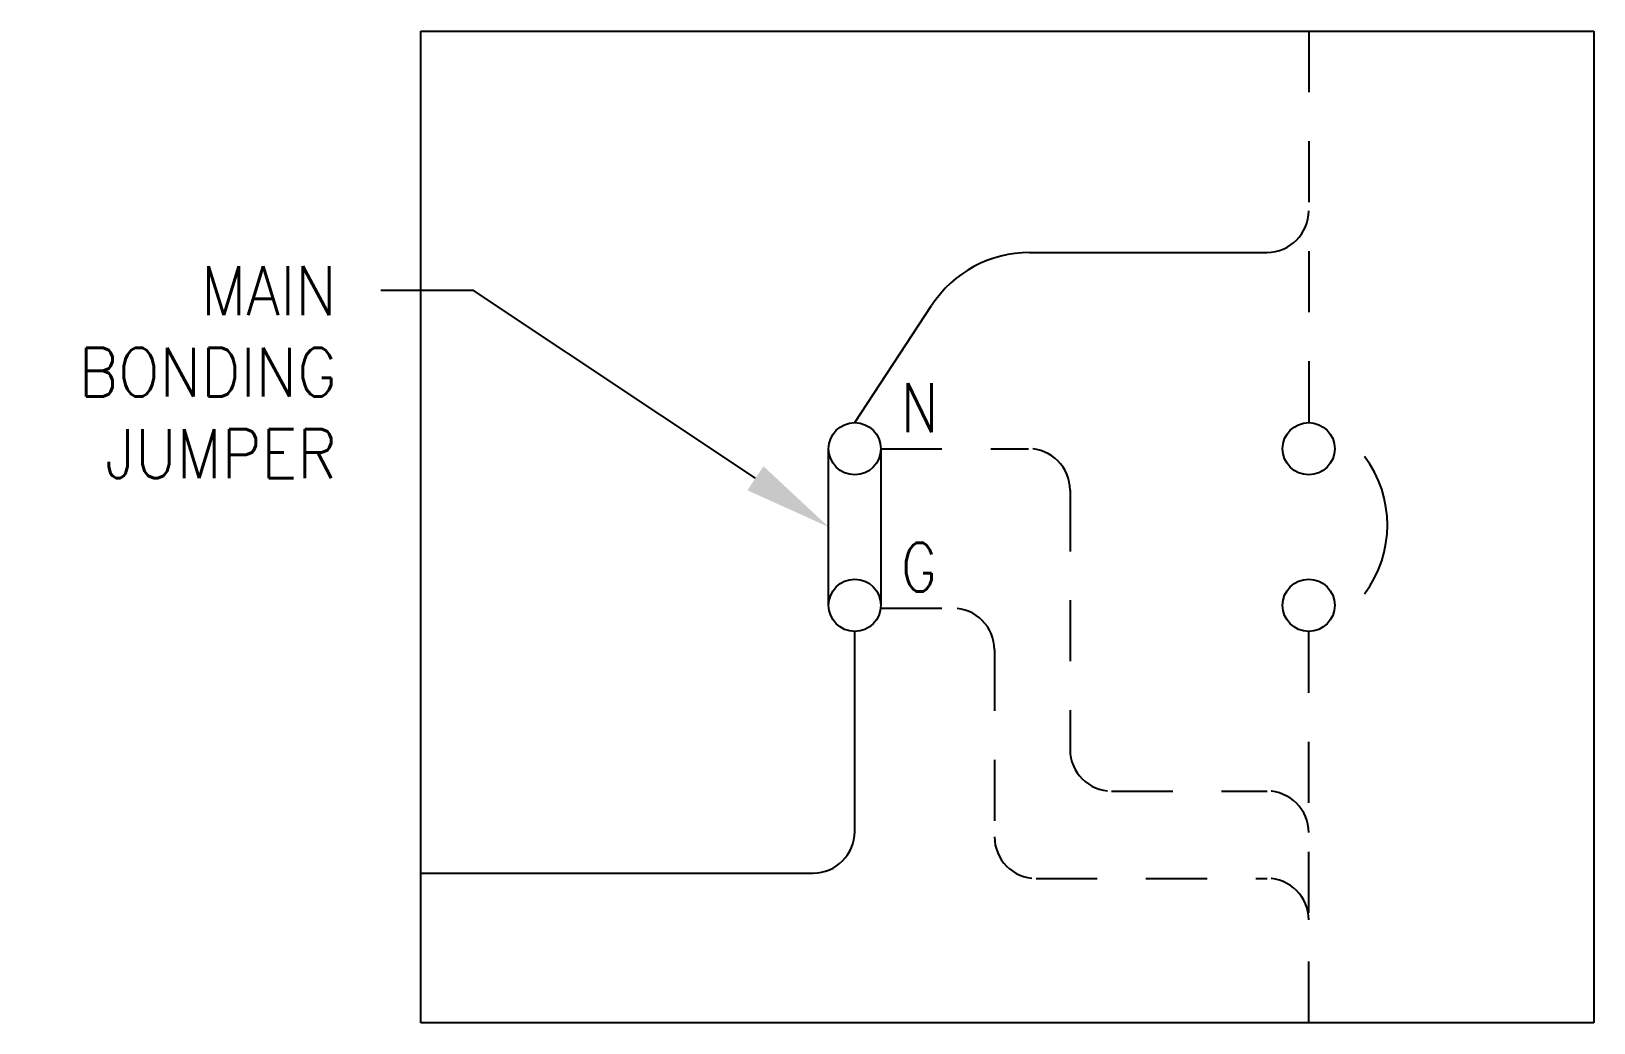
# Model space of a CAD drawing. Header units: inches. Extents: x -2.6 to 40.1, y -19.1 to 0.
# Drawn here: x -2.614 to 0.583, y -2.029 to 0 of the extents above; entities that cross this region are included whole.
import ezdxf
from ezdxf import colors
from ezdxf.entities.mleader import LeaderData, LeaderLine
from ezdxf.math import Vec2, Vec3

# ---------------------------------------------------------------- set-up
doc = ezdxf.new("R2010")
doc.units = ezdxf.units.IN
doc.header["$MEASUREMENT"] = 0
doc.linetypes.add('HIDDEN2', pattern=[0.1875, 0.125, -0.0625])
doc.layers.add('E_ELECT_ANNO', color=7, linetype='Continuous')
doc.layers.add('E_ELECT_EQUIP', color=2, linetype='Continuous')
doc.styles.add('ANNO', font='simplex.shx')
doc.styles.add('EDEC 0.1', font='romans.shx', dxfattribs={"width": 0.9, "height": 0.1})
doc.linetypes.add('GROUND', pattern='A,0.5,-0.1,["G",ANNO,S=0.1,R=0,X=-0.05,Y=-0.05],-0.1', length=0.7)

msp = doc.modelspace()

# ---------------------------------------------------------------- texts
at = {"layer": 'E_ELECT_ANNO', "style": 'EDEC 0.1', "width": 0.8}
for s, p in [('N', (-0.8337, -0.8203)), ('G', (-0.8337, -1.1468))]:
    msp.add_text(s, height=0.1, dxfattribs=at).set_placement(p)

# ---------------------------------------------------------------- linework, layer by layer
at = {"layer": 'E_ELECT_EQUIP', "color": 0}
for p, q in [((-1.8167, 0), (0.5833, 0)), ((-1.8167, -2.0291), (-1.8167, 0)), ((0.5833, 0), (0.5833, -2.0291)), ((-0.571, -0.4527), (-0.0854, -0.4527)), ((-0.9289, -0.801), (-0.7717, -0.5611)), ((-0.9823, -1.1748), (-0.9823, -0.8544)), ((-0.8755, -0.8544), (-0.8755, -1.1748)), ((0.5833, -2.0291), (-1.8167, -2.0291))]:
    msp.add_line(p, q, dxfattribs=at)
at = {"layer": 'E_ELECT_EQUIP', "color": 0, "linetype": 'HIDDEN2'}
for p, q in [((0, 0), (0, -0.801)), ((-0.8755, -0.8544), (-0.5732, -0.8544)), ((-0.4882, -0.9394), (-0.4882, -1.47)), ((-0.8755, -1.1809), (-0.728, -1.1809)), ((0, -2.0291), (0, -1.2282)), ((-0.643, -1.2659), (-0.643, -1.6486)), ((-0.4032, -1.555), (-0.085, -1.555)), ((-0.558, -1.7336), (-0.085, -1.7336))]:
    msp.add_line(p, q, dxfattribs=at)
at = {"layer": 'E_ELECT_EQUIP', "color": 0, "linetype": 'GROUND'}
for p, q in [((-0.9289, -1.6377), (-0.9289, -1.2282)), ((-1.8167, -1.7227), (-1.0139, -1.7227))]:
    msp.add_line(p, q, dxfattribs=at)
at = {"layer": 'E_ELECT_EQUIP', "color": 0}
msp.add_lwpolyline([(0.1142, -1.1513, 0.333333), (0.1142, -0.87)], format="xyb", dxfattribs=at)
for centre in [(-0.9289, -0.8544), (0, -0.8544), (-0.9289, -1.1748), (0, -1.1748)]:
    msp.add_circle(centre, 0.0534, dxfattribs=at)
for centre, radius, start, end in [((-0.0854, -0.3672), 0.0854, 270, 0), ((-0.571, -0.6927), 0.24, 90, 146.7611)]:
    msp.add_arc(centre, radius, start, end, dxfattribs=at)
at = {"layer": 'E_ELECT_EQUIP', "color": 0, "linetype": 'HIDDEN2'}
for centre, start, end in [((-0.5732, -0.9394), 0, 90), ((-0.728, -1.2659), 0, 90), ((-0.4032, -1.47), 180, 270), ((-0.085, -1.64), 0, 90), ((-0.558, -1.6486), 180, 270), ((-0.085, -1.8186), 0, 90)]:
    msp.add_arc(centre, 0.085, start, end, dxfattribs=at)
at = {"layer": 'E_ELECT_EQUIP', "color": 0, "linetype": 'GROUND'}
msp.add_arc((-1.0139, -1.6377), 0.085, 270, 0, dxfattribs=at)

msp.set_redraw_order([(e.dxf.handle, doc.entitydb.next_handle()) for e in msp.query("TEXT MTEXT ATTDEF DIMENSION ARC_DIMENSION")])  # texts and dimensions are drawn at this point

# ---------------------------------------------------------------- leaders
at = {"layer": 'E_ELECT_ANNO'}
ml = msp.add_multileader_mtext('Standard', dxfattribs=at)
ml.set_content('MAIN\\PBONDING\\PJUMPER', color=256, style='EDEC 0.1')
ml.set_leader_properties()
ml.build(insert=Vec2(0, 0))
ml.multileader.update_dxf_attribs({"dogleg_length": 0.36, "arrow_head_size": 0.18})
ctx = ml.context
ctx.base_point, ctx.char_height, ctx.arrow_head_size, ctx.landing_gap_size, ctx.plane_origin = Vec3(-2.636, -0.5309), 0.1, 0.18, 0.09, Vec3(-5.5045, -0.1747)
ctx.text_align_type = 2
notes = []
notes.append((ctx, [(1, (1, 1, 0), (-1.7094, -0.5309), (-1, 0), 0.1894, [(0, [(-0.9823, -1.0146)], 0, [])])]))
ctx.mtext.insert, ctx.mtext.width, ctx.mtext.alignment, ctx.mtext.flow_direction = Vec3(-1.9889, -0.4809), 0.62521, 3, 5
for ctx, leaders in notes:
    for number, flags, end, landing, length, lines in leaders:
        leader = LeaderData()
        leader.index, (leader.has_last_leader_line, leader.has_dogleg_vector, leader.attachment_direction) = number, flags
        leader.last_leader_point, leader.dogleg_vector, leader.dogleg_length = Vec3(end), Vec3(landing), length
        for number, points, colour, breaks in lines:
            line = LeaderLine()
            line.index, line.vertices, line.color, line.breaks = number, Vec3.list(points), colors.encode_raw_color(colour), breaks
            leader.lines.append(line)
        ctx.leaders.append(leader)

doc.saveas('drawing.dxf')
